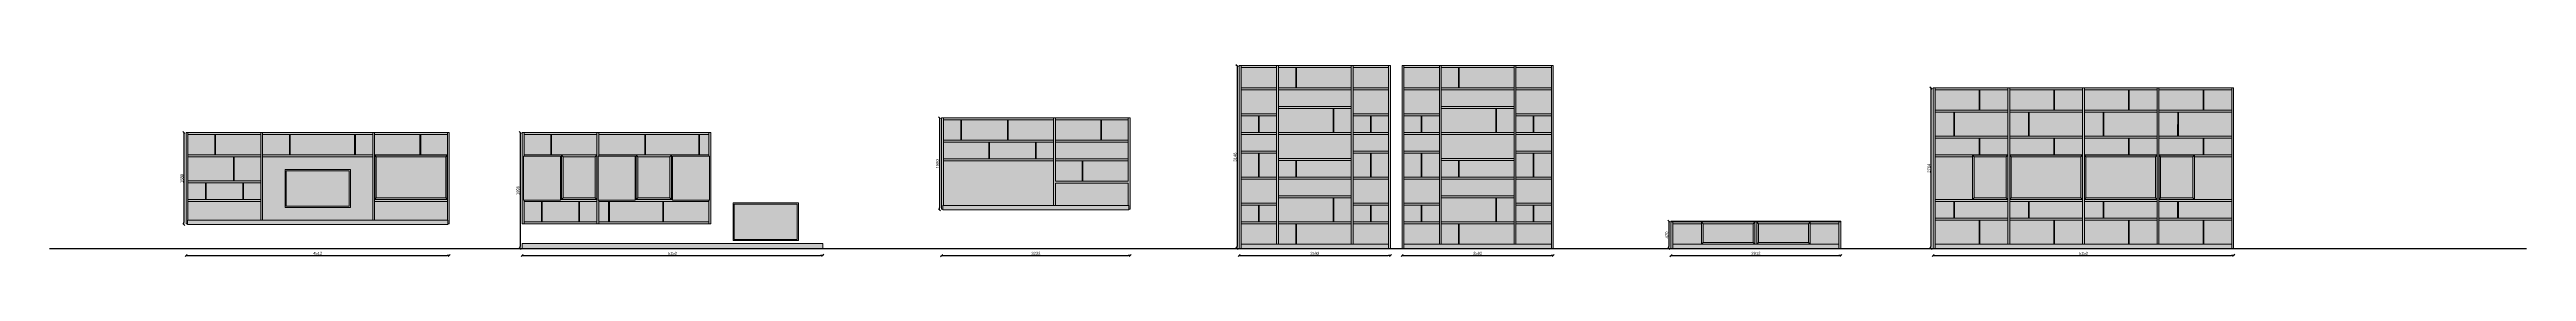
# Model space of a CAD drawing. Header units: inches. Extents: x -2150 to 187520, y -61540 to -22885.
# Drawn here: x -2150 to 40322, y -58703 to -55403 of the extents above; entities that cross this region are included whole.
import ezdxf

# ---------------------------------------------------------------- set-up
doc = ezdxf.new("R2010")
doc.units = ezdxf.units.IN
doc.header["$MEASUREMENT"] = 0
doc.layers.add('Linee arredi', color=3, linetype='Continuous', lineweight=20)
doc.layers.add('Retino arredi', color=7, linetype='Continuous', lineweight=0)
doc.layers.add('Quote', color=5, linetype='Continuous')
doc.styles.add('Arial', font='Arial.ttf')
doc.dimstyles.new('M&C_quote arredo', dxfattribs={"dimtxt": 50, "dimasz": 35.34668, "dimexe": 0, "dimexo": 0, "dimgap": 10, "dimtad": 1, "dimdec": 0, "dimtxsty": 'Arial', "dimblk": 'VW_SLASH', "dimcen": 0, "dimse1": 1, "dimse2": 1, "dimazin": 0, "dimtfac": 1, "dimtdec": 0, "dimtix": 1, "dimtmove": 0, "dimatfit": 0, "dimldrblk": 'VW_SLASH', "dimfxl": 0, "dimfxlon": 1, "dimfrac": 2, "dimtolj": 1, "dimarcsym": 0})

# ---------------------------------------------------------------- blocks, each defined once
blk = doc.blocks.new('VW_SLASH')
at = {"color": 0, "linetype": 'ByBlock', "lineweight": -2, "transparency": 16777216}
blk.add_line((0, 0), (-1, 0), dxfattribs=at)
at = {"color": 0, "linetype": 'Continuous', "lineweight": -2, "transparency": 16777216, "flags": 128}
blk.add_lwpolyline([(0.5, 0.5), (-0.5, -0.5)], dxfattribs=at)
blk = doc.blocks.new('*D141')
at = {"layer": 'Defpoints', "color": 0, "transparency": 16777216}
for p in [(192, -56572), (155, -58152), (214, -58152)]:
    blk.add_point(p, dxfattribs=at)
at = {"layer": 'Quote', "color": 0, "lineweight": -2, "transparency": 16777216}
blk.add_line((155, -56608), (155, -58117), dxfattribs=at)
at = {"layer": 'Quote', "color": 0, "lineweight": -2, "transparency": 16777216, "xscale": 35.3466796875, "yscale": 35.3466796875, "zscale": 35.3466796875}
for p, rotation in [((155, -56572), 90), ((155, -58152), 270)]:
    blk.add_blockref('VW_SLASH', p, dxfattribs=dict(at, rotation=rotation))
at = {"layer": 'Quote', "color": 0, "transparency": 16777216, "insert": (119, -57362), "char_height": 50, "attachment_point": 5, "rotation": 90, "style": 'Arial'}
blk.add_mtext('\\A1;1580', dxfattribs=at)
blk = doc.blocks.new('*D142')
at = {"layer": 'Defpoints', "color": 0, "transparency": 16777216}
for p in [(192, -58568), (4704, -58568), (4704, -58685)]:
    blk.add_point(p, dxfattribs=at)
at = {"layer": 'Quote', "color": 0, "lineweight": -2, "transparency": 16777216}
blk.add_line((227, -58685), (4669, -58685), dxfattribs=at)
at = {"layer": 'Quote', "color": 0, "lineweight": -2, "transparency": 16777216, "xscale": 35.3466796875, "yscale": 35.3466796875, "zscale": 35.3466796875, "rotation": 180}
blk.add_blockref('VW_SLASH', (192, -58685), dxfattribs=at)
at = {"layer": 'Quote', "color": 0, "lineweight": -2, "transparency": 16777216, "xscale": 35.3466796875, "yscale": 35.3466796875, "zscale": 35.3466796875}
blk.add_blockref('VW_SLASH', (4704, -58685), dxfattribs=at)
at = {"layer": 'Quote', "color": 0, "transparency": 16777216, "insert": (2448, -58649), "char_height": 50, "attachment_point": 5, "style": 'Arial'}
blk.add_mtext('\\A1;4512', dxfattribs=at)
blk = doc.blocks.new('TV')
at = {"layer": 'Retino arredi', "true_color": 0x969696}
h = blk.add_hatch(color=252, dxfattribs=at)
h.dxf.hatch_style = 1
h.paths.add_polyline_path([(-20, 20), (-1100, 20), (-1100, 630), (-20, 630)], flags=16)
h.paths.add_polyline_path([(-1120, 650), (0, 650), (0, 0), (-1120, 0)])
at = {"layer": 'Retino arredi', "true_color": 0xd2d2d2}
h = blk.add_hatch(color=254, dxfattribs=at)
h.dxf.hatch_style = 1
h.paths.add_polyline_path([(-20, 20), (-1100, 20), (-1100, 630), (-20, 630)])
at = {"layer": 'Linee arredi'}
for points in [[(-1120, 650), (0, 650), (0, 0), (-1120, 0)], [(-20, 20), (-1100, 20), (-1100, 630), (-20, 630)]]:
    blk.add_lwpolyline(points, close=True, dxfattribs=at)
blk = doc.blocks.new('*D156')
at = {"layer": 'Defpoints', "color": 0, "transparency": 16777216}
for p in [(5955, -56572), (5918, -58568), (5955, -58568)]:
    blk.add_point(p, dxfattribs=at)
at = {"layer": 'Quote', "color": 0, "lineweight": -2, "transparency": 16777216}
blk.add_line((5918, -56608), (5918, -58533), dxfattribs=at)
at = {"layer": 'Quote', "color": 0, "lineweight": -2, "transparency": 16777216, "xscale": 35.3466796875, "yscale": 35.3466796875, "zscale": 35.3466796875}
for p, rotation in [((5918, -56572), 90), ((5918, -58568), 270)]:
    blk.add_blockref('VW_SLASH', p, dxfattribs=dict(at, rotation=rotation))
at = {"layer": 'Quote', "color": 0, "transparency": 16777216, "insert": (5882, -57570), "char_height": 50, "attachment_point": 5, "rotation": 90, "style": 'Arial'}
blk.add_mtext('\\A1;1996', dxfattribs=at)
blk = doc.blocks.new('*D157')
at = {"layer": 'Defpoints', "color": 0, "transparency": 16777216}
for p in [(5955, -58568), (11107, -58568), (11107, -58685)]:
    blk.add_point(p, dxfattribs=at)
at = {"layer": 'Quote', "color": 0, "lineweight": -2, "transparency": 16777216}
blk.add_line((5990, -58685), (11072, -58685), dxfattribs=at)
at = {"layer": 'Quote', "color": 0, "lineweight": -2, "transparency": 16777216, "xscale": 35.3466796875, "yscale": 35.3466796875, "zscale": 35.3466796875, "rotation": 180}
blk.add_blockref('VW_SLASH', (5955, -58685), dxfattribs=at)
at = {"layer": 'Quote', "color": 0, "lineweight": -2, "transparency": 16777216, "xscale": 35.3466796875, "yscale": 35.3466796875, "zscale": 35.3466796875}
blk.add_blockref('VW_SLASH', (11107, -58685), dxfattribs=at)
at = {"layer": 'Quote', "color": 0, "transparency": 16777216, "insert": (8531, -58649), "char_height": 50, "attachment_point": 5, "style": 'Arial'}
blk.add_mtext('\\A1;5152', dxfattribs=at)
blk = doc.blocks.new('*D166')
at = {"layer": 'Defpoints', "color": 0, "transparency": 16777216}
for p in [(13147, -56320), (13110, -57900), (13147, -57900)]:
    blk.add_point(p, dxfattribs=at)
at = {"layer": 'Quote', "color": 0, "lineweight": -2, "transparency": 16777216}
blk.add_line((13110, -56356), (13110, -57865), dxfattribs=at)
at = {"layer": 'Quote', "color": 0, "lineweight": -2, "transparency": 16777216, "xscale": 35.3466796875, "yscale": 35.3466796875, "zscale": 35.3466796875}
for p, rotation in [((13110, -56320), 90), ((13110, -57900), 270)]:
    blk.add_blockref('VW_SLASH', p, dxfattribs=dict(at, rotation=rotation))
at = {"layer": 'Quote', "color": 0, "transparency": 16777216, "insert": (13074, -57110), "char_height": 50, "attachment_point": 5, "rotation": 90, "style": 'Arial'}
blk.add_mtext('\\A1;1580', dxfattribs=at)
blk = doc.blocks.new('*D167')
at = {"layer": 'Defpoints', "color": 0, "transparency": 16777216}
for p in [(16379, -57889), (13147, -58568), (16379, -58685)]:
    blk.add_point(p, dxfattribs=at)
at = {"layer": 'Quote', "color": 0, "lineweight": -2, "transparency": 16777216}
blk.add_line((13183, -58685), (16344, -58685), dxfattribs=at)
at = {"layer": 'Quote', "color": 0, "lineweight": -2, "transparency": 16777216, "xscale": 35.3466796875, "yscale": 35.3466796875, "zscale": 35.3466796875, "rotation": 180}
blk.add_blockref('VW_SLASH', (13147, -58685), dxfattribs=at)
at = {"layer": 'Quote', "color": 0, "lineweight": -2, "transparency": 16777216, "xscale": 35.3466796875, "yscale": 35.3466796875, "zscale": 35.3466796875}
blk.add_blockref('VW_SLASH', (16379, -58685), dxfattribs=at)
at = {"layer": 'Quote', "color": 0, "transparency": 16777216, "insert": (14763, -58649), "char_height": 50, "attachment_point": 5, "style": 'Arial'}
blk.add_mtext('\\A1;3232', dxfattribs=at)
blk = doc.blocks.new('*D174')
at = {"layer": 'Defpoints', "color": 0, "transparency": 16777216}
for p in [(18250, -55420), (18212, -58568), (18250, -58568)]:
    blk.add_point(p, dxfattribs=at)
at = {"layer": 'Quote', "color": 0, "lineweight": -2, "transparency": 16777216}
blk.add_line((18212, -55456), (18212, -58533), dxfattribs=at)
at = {"layer": 'Quote', "color": 0, "lineweight": -2, "transparency": 16777216, "xscale": 35.3466796875, "yscale": 35.3466796875, "zscale": 35.3466796875}
for p, rotation in [((18212, -55420), 90), ((18212, -58568), 270)]:
    blk.add_blockref('VW_SLASH', p, dxfattribs=dict(at, rotation=rotation))
at = {"layer": 'Quote', "color": 0, "transparency": 16777216, "insert": (18177, -56994), "char_height": 50, "attachment_point": 5, "rotation": 90, "style": 'Arial'}
blk.add_mtext('\\A1;3148', dxfattribs=at)
blk = doc.blocks.new('*D175')
at = {"layer": 'Defpoints', "color": 0, "transparency": 16777216}
for p in [(18250, -58568), (20842, -58568), (20842, -58685)]:
    blk.add_point(p, dxfattribs=at)
at = {"layer": 'Quote', "color": 0, "lineweight": -2, "transparency": 16777216}
blk.add_line((18285, -58685), (20806, -58685), dxfattribs=at)
at = {"layer": 'Quote', "color": 0, "lineweight": -2, "transparency": 16777216, "xscale": 35.3466796875, "yscale": 35.3466796875, "zscale": 35.3466796875, "rotation": 180}
blk.add_blockref('VW_SLASH', (18250, -58685), dxfattribs=at)
at = {"layer": 'Quote', "color": 0, "lineweight": -2, "transparency": 16777216, "xscale": 35.3466796875, "yscale": 35.3466796875, "zscale": 35.3466796875}
blk.add_blockref('VW_SLASH', (20842, -58685), dxfattribs=at)
at = {"layer": 'Quote', "color": 0, "transparency": 16777216, "insert": (19546, -58649), "char_height": 50, "attachment_point": 5, "style": 'Arial'}
blk.add_mtext('\\A1;2592', dxfattribs=at)
blk = doc.blocks.new('*D176')
at = {"layer": 'Defpoints', "color": 0, "transparency": 16777216}
for p in [(21042, -58568), (23634, -58568), (23634, -58685)]:
    blk.add_point(p, dxfattribs=at)
at = {"layer": 'Quote', "color": 0, "lineweight": -2, "transparency": 16777216}
blk.add_line((21077, -58685), (23598, -58685), dxfattribs=at)
at = {"layer": 'Quote', "color": 0, "lineweight": -2, "transparency": 16777216, "xscale": 35.3466796875, "yscale": 35.3466796875, "zscale": 35.3466796875, "rotation": 180}
blk.add_blockref('VW_SLASH', (21042, -58685), dxfattribs=at)
at = {"layer": 'Quote', "color": 0, "lineweight": -2, "transparency": 16777216, "xscale": 35.3466796875, "yscale": 35.3466796875, "zscale": 35.3466796875}
blk.add_blockref('VW_SLASH', (23634, -58685), dxfattribs=at)
at = {"layer": 'Quote', "color": 0, "transparency": 16777216, "insert": (22338, -58649), "char_height": 50, "attachment_point": 5, "style": 'Arial'}
blk.add_mtext('\\A1;2592', dxfattribs=at)
blk = doc.blocks.new('*D194')
at = {"layer": 'Defpoints', "color": 0, "transparency": 16777216}
for p in [(25653, -58098), (25615, -58568), (25653, -58568)]:
    blk.add_point(p, dxfattribs=at)
at = {"layer": 'Quote', "color": 0, "lineweight": -2, "transparency": 16777216}
blk.add_line((25615, -58134), (25615, -58533), dxfattribs=at)
at = {"layer": 'Quote', "color": 0, "lineweight": -2, "transparency": 16777216, "xscale": 35.3466796875, "yscale": 35.3466796875, "zscale": 35.3466796875}
for p, rotation in [((25615, -58098), 90), ((25615, -58568), 270)]:
    blk.add_blockref('VW_SLASH', p, dxfattribs=dict(at, rotation=rotation))
at = {"layer": 'Quote', "color": 0, "transparency": 16777216, "insert": (25580, -58333), "char_height": 50, "attachment_point": 5, "rotation": 90, "style": 'Arial'}
blk.add_mtext('\\A1;470', dxfattribs=at)
blk = doc.blocks.new('*D195')
at = {"layer": 'Defpoints', "color": 0, "transparency": 16777216}
for p in [(25653, -58568), (28565, -58568), (28565, -58685)]:
    blk.add_point(p, dxfattribs=at)
at = {"layer": 'Quote', "color": 0, "lineweight": -2, "transparency": 16777216}
blk.add_line((25688, -58685), (28529, -58685), dxfattribs=at)
at = {"layer": 'Quote', "color": 0, "lineweight": -2, "transparency": 16777216, "xscale": 35.3466796875, "yscale": 35.3466796875, "zscale": 35.3466796875, "rotation": 180}
blk.add_blockref('VW_SLASH', (25653, -58685), dxfattribs=at)
at = {"layer": 'Quote', "color": 0, "lineweight": -2, "transparency": 16777216, "xscale": 35.3466796875, "yscale": 35.3466796875, "zscale": 35.3466796875}
blk.add_blockref('VW_SLASH', (28565, -58685), dxfattribs=at)
at = {"layer": 'Quote', "color": 0, "transparency": 16777216, "insert": (27109, -58649), "char_height": 50, "attachment_point": 5, "style": 'Arial'}
blk.add_mtext('\\A1;2912', dxfattribs=at)
blk = doc.blocks.new('*D203')
at = {"layer": 'Defpoints', "color": 0, "transparency": 16777216}
for p in [(30149, -55804), (30111, -58568), (30149, -58568)]:
    blk.add_point(p, dxfattribs=at)
at = {"layer": 'Quote', "color": 0, "lineweight": -2, "transparency": 16777216}
blk.add_line((30111, -55840), (30111, -58533), dxfattribs=at)
at = {"layer": 'Quote', "color": 0, "lineweight": -2, "transparency": 16777216, "xscale": 35.3466796875, "yscale": 35.3466796875, "zscale": 35.3466796875}
for p, rotation in [((30111, -55804), 90), ((30111, -58568), 270)]:
    blk.add_blockref('VW_SLASH', p, dxfattribs=dict(at, rotation=rotation))
at = {"layer": 'Quote', "color": 0, "transparency": 16777216, "insert": (30076, -57186), "char_height": 50, "attachment_point": 5, "rotation": 90, "style": 'Arial'}
blk.add_mtext('\\A1;2764', dxfattribs=at)
blk = doc.blocks.new('*D204')
at = {"layer": 'Defpoints', "color": 0, "transparency": 16777216}
for p in [(30149, -58568), (35301, -58568), (35301, -58685)]:
    blk.add_point(p, dxfattribs=at)
at = {"layer": 'Quote', "color": 0, "lineweight": -2, "transparency": 16777216}
blk.add_line((30184, -58685), (35265, -58685), dxfattribs=at)
at = {"layer": 'Quote', "color": 0, "lineweight": -2, "transparency": 16777216, "xscale": 35.3466796875, "yscale": 35.3466796875, "zscale": 35.3466796875, "rotation": 180}
blk.add_blockref('VW_SLASH', (30149, -58685), dxfattribs=at)
at = {"layer": 'Quote', "color": 0, "lineweight": -2, "transparency": 16777216, "xscale": 35.3466796875, "yscale": 35.3466796875, "zscale": 35.3466796875}
blk.add_blockref('VW_SLASH', (35301, -58685), dxfattribs=at)
at = {"layer": 'Quote', "color": 0, "transparency": 16777216, "insert": (32725, -58649), "char_height": 50, "attachment_point": 5, "style": 'Arial'}
blk.add_mtext('\\A1;5152', dxfattribs=at)

msp = doc.modelspace()

# ---------------------------------------------------------------- hatches: boundary and pattern name
at = {"layer": 'Retino arredi'}
h = msp.add_hatch(color=256, dxfattribs=at)
h.dxf.hatch_style = 1
h.paths.add_polyline_path([(22993.5, -58140.3), (23601.5, -58140.3), (23601.5, -58492.3), (22993.5, -58492.3)], flags=16)
h.paths.add_polyline_path([(23601.5, -57820.3), (22993.5, -57820.3), (22993.5, -58108.3), (23601.5, -58108.3)], flags=16)
h.paths.add_polyline_path([(22993.5, -57372.3), (23601.5, -57372.3), (23601.5, -57788.3), (22993.5, -57788.3)], flags=16)
h.paths.add_polyline_path([(23601.5, -56924.3), (22993.5, -56924.3), (22993.5, -57340.3), (23601.5, -57340.3)], flags=16)
h.paths.add_polyline_path([(22993.5, -56604.3), (23601.5, -56604.3), (23601.5, -56892.3), (22993.5, -56892.3)], flags=16)
h.paths.add_polyline_path([(23601.5, -56284.3), (22993.5, -56284.3), (22993.5, -56572.3), (23601.5, -56572.3)], flags=16)
h.paths.add_polyline_path([(22993.5, -55836.3), (23601.5, -55836.3), (23601.5, -56252.3), (22993.5, -56252.3)], flags=16)
h.paths.add_polyline_path([(23601.5, -55452.3), (22993.5, -55452.3), (22993.5, -55804.3), (23601.5, -55804.3)], flags=16)
h.paths.add_polyline_path([(22961.5, -58140.3), (21713.5, -58140.3), (21713.5, -58492.3), (22961.5, -58492.3)], flags=16)
h.paths.add_polyline_path([(21713.5, -57692.3), (22961.5, -57692.3), (22961.5, -58108.3), (21713.5, -58108.3)], flags=16)
h.paths.add_polyline_path([(22961.5, -57372.3), (21713.5, -57372.3), (21713.5, -57660.3), (22961.5, -57660.3)], flags=16)
h.paths.add_polyline_path([(21713.5, -57052.3), (22961.5, -57052.3), (22961.5, -57340.3), (21713.5, -57340.3)], flags=16)
h.paths.add_polyline_path([(22961.5, -56604.3), (21713.5, -56604.3), (21713.5, -57020.3), (22961.5, -57020.3)], flags=16)
h.paths.add_polyline_path([(21713.5, -56156.3), (22961.5, -56156.3), (22961.5, -56572.3), (21713.5, -56572.3)], flags=16)
h.paths.add_polyline_path([(22961.5, -55836.3), (21713.5, -55836.3), (21713.5, -56124.3), (22961.5, -56124.3)], flags=16)
h.paths.add_polyline_path([(21713.5, -55452.3), (22961.5, -55452.3), (22961.5, -55804.3), (21713.5, -55804.3)], flags=16)
h.paths.add_polyline_path([(21681.5, -58140.3), (21073.5, -58140.3), (21073.5, -58492.3), (21681.5, -58492.3)], flags=16)
h.paths.add_polyline_path([(21073.5, -57820.3), (21681.5, -57820.3), (21681.5, -58108.3), (21073.5, -58108.3)], flags=16)
h.paths.add_polyline_path([(21681.5, -57372.3), (21073.5, -57372.3), (21073.5, -57788.3), (21681.5, -57788.3)], flags=16)
h.paths.add_polyline_path([(21073.5, -56924.3), (21681.5, -56924.3), (21681.5, -57340.3), (21073.5, -57340.3)], flags=16)
h.paths.add_polyline_path([(21681.5, -56604.3), (21073.5, -56604.3), (21073.5, -56892.3), (21681.5, -56892.3)], flags=16)
h.paths.add_polyline_path([(21073.5, -56284.3), (21681.5, -56284.3), (21681.5, -56572.3), (21073.5, -56572.3)], flags=16)
h.paths.add_polyline_path([(21681.5, -55836.3), (21073.5, -55836.3), (21073.5, -56252.3), (21681.5, -56252.3)], flags=16)
h.paths.add_polyline_path([(21073.5, -55452.3), (21681.5, -55452.3), (21681.5, -55804.3), (21073.5, -55804.3)], flags=16)
h.paths.add_polyline_path([(21041.5, -55420.3), (23633.5, -55420.3), (23633.5, -58568.3), (21041.5, -58568.3)])
h.paths.add_polyline_path([(20201.5, -58140.3), (20809.5, -58140.3), (20809.5, -58492.3), (20201.5, -58492.3)], flags=16)
h.paths.add_polyline_path([(20809.5, -57820.3), (20201.5, -57820.3), (20201.5, -58108.3), (20809.5, -58108.3)], flags=16)
h.paths.add_polyline_path([(20201.5, -57372.3), (20809.5, -57372.3), (20809.5, -57788.3), (20201.5, -57788.3)], flags=16)
h.paths.add_polyline_path([(20809.5, -56924.3), (20201.5, -56924.3), (20201.5, -57340.3), (20809.5, -57340.3)], flags=16)
h.paths.add_polyline_path([(20201.5, -56604.3), (20809.5, -56604.3), (20809.5, -56892.3), (20201.5, -56892.3)], flags=16)
h.paths.add_polyline_path([(20809.5, -56284.3), (20201.5, -56284.3), (20201.5, -56572.3), (20809.5, -56572.3)], flags=16)
h.paths.add_polyline_path([(20201.5, -55836.3), (20809.5, -55836.3), (20809.5, -56252.3), (20201.5, -56252.3)], flags=16)
h.paths.add_polyline_path([(20809.5, -55452.3), (20201.5, -55452.3), (20201.5, -55804.3), (20809.5, -55804.3)], flags=16)
h.paths.add_polyline_path([(20169.5, -58140.3), (18921.5, -58140.3), (18921.5, -58492.3), (20169.5, -58492.3)], flags=16)
h.paths.add_polyline_path([(18921.5, -57692.3), (20169.5, -57692.3), (20169.5, -58108.3), (18921.5, -58108.3)], flags=16)
h.paths.add_polyline_path([(20169.5, -57372.3), (18921.5, -57372.3), (18921.5, -57660.3), (20169.5, -57660.3)], flags=16)
h.paths.add_polyline_path([(18921.5, -57052.3), (20169.5, -57052.3), (20169.5, -57340.3), (18921.5, -57340.3)], flags=16)
h.paths.add_polyline_path([(20169.5, -56604.3), (18921.5, -56604.3), (18921.5, -57020.3), (20169.5, -57020.3)], flags=16)
h.paths.add_polyline_path([(18921.5, -56156.3), (20169.5, -56156.3), (20169.5, -56572.3), (18921.5, -56572.3)], flags=16)
h.paths.add_polyline_path([(20169.5, -55836.3), (18921.5, -55836.3), (18921.5, -56124.3), (20169.5, -56124.3)], flags=16)
h.paths.add_polyline_path([(18921.5, -55452.3), (20169.5, -55452.3), (20169.5, -55804.3), (18921.5, -55804.3)], flags=16)
h.paths.add_polyline_path([(18889.5, -58140.3), (18281.5, -58140.3), (18281.5, -58492.3), (18889.5, -58492.3)], flags=16)
h.paths.add_polyline_path([(18281.5, -57820.3), (18889.5, -57820.3), (18889.5, -58108.3), (18281.5, -58108.3)], flags=16)
h.paths.add_polyline_path([(18889.5, -57372.3), (18281.5, -57372.3), (18281.5, -57788.3), (18889.5, -57788.3)], flags=16)
h.paths.add_polyline_path([(18281.5, -56924.3), (18889.5, -56924.3), (18889.5, -57340.3), (18281.5, -57340.3)], flags=16)
h.paths.add_polyline_path([(18889.5, -56604.3), (18281.5, -56604.3), (18281.5, -56892.3), (18889.5, -56892.3)], flags=16)
h.paths.add_polyline_path([(18281.5, -56284.3), (18889.5, -56284.3), (18889.5, -56572.3), (18281.5, -56572.3)], flags=16)
h.paths.add_polyline_path([(18889.5, -55836.3), (18281.5, -55836.3), (18281.5, -56252.3), (18889.5, -56252.3)], flags=16)
h.paths.add_polyline_path([(18281.5, -55452.3), (18889.5, -55452.3), (18889.5, -55804.3), (18281.5, -55804.3)], flags=16)
h.paths.add_polyline_path([(18249.5, -55420.3), (20841.5, -55420.3), (20841.5, -58568.3), (18249.5, -58568.3)])
h = msp.add_hatch(color=254, dxfattribs=at)
h.dxf.hatch_style = 1
h.paths.add_polyline_path([(22993.5, -58140.3), (23601.5, -58140.3), (23601.5, -58492.3), (22993.5, -58492.3)])
h.paths.add_polyline_path([(23601.5, -57820.3), (22993.5, -57820.3), (22993.5, -58108.3), (23601.5, -58108.3)])
h.paths.add_polyline_path([(22993.5, -57372.3), (23601.5, -57372.3), (23601.5, -57788.3), (22993.5, -57788.3)])
h.paths.add_polyline_path([(23601.5, -56924.3), (22993.5, -56924.3), (22993.5, -57340.3), (23601.5, -57340.3)])
h.paths.add_polyline_path([(22993.5, -56604.3), (23601.5, -56604.3), (23601.5, -56892.3), (22993.5, -56892.3)])
h.paths.add_polyline_path([(23601.5, -56284.3), (22993.5, -56284.3), (22993.5, -56572.3), (23601.5, -56572.3)])
h.paths.add_polyline_path([(22993.5, -55836.3), (23601.5, -55836.3), (23601.5, -56252.3), (22993.5, -56252.3)])
h.paths.add_polyline_path([(23601.5, -55452.3), (22993.5, -55452.3), (22993.5, -55804.3), (23601.5, -55804.3)])
h.paths.add_polyline_path([(22961.5, -58140.3), (21713.5, -58140.3), (21713.5, -58492.3), (22961.5, -58492.3)])
h.paths.add_polyline_path([(21713.5, -57692.3), (22961.5, -57692.3), (22961.5, -58108.3), (21713.5, -58108.3)])
h.paths.add_polyline_path([(22961.5, -57372.3), (21713.5, -57372.3), (21713.5, -57660.3), (22961.5, -57660.3)])
h.paths.add_polyline_path([(21713.5, -57052.3), (22961.5, -57052.3), (22961.5, -57340.3), (21713.5, -57340.3)])
h.paths.add_polyline_path([(22961.5, -56604.3), (21713.5, -56604.3), (21713.5, -57020.3), (22961.5, -57020.3)])
h.paths.add_polyline_path([(21713.5, -56156.3), (22961.5, -56156.3), (22961.5, -56572.3), (21713.5, -56572.3)])
h.paths.add_polyline_path([(22961.5, -55836.3), (21713.5, -55836.3), (21713.5, -56124.3), (22961.5, -56124.3)])
h.paths.add_polyline_path([(21713.5, -55452.3), (22961.5, -55452.3), (22961.5, -55804.3), (21713.5, -55804.3)])
h.paths.add_polyline_path([(21681.5, -58140.3), (21073.5, -58140.3), (21073.5, -58492.3), (21681.5, -58492.3)])
h.paths.add_polyline_path([(21073.5, -57820.3), (21681.5, -57820.3), (21681.5, -58108.3), (21073.5, -58108.3)])
h.paths.add_polyline_path([(21681.5, -57372.3), (21073.5, -57372.3), (21073.5, -57788.3), (21681.5, -57788.3)])
h.paths.add_polyline_path([(21073.5, -56924.3), (21681.5, -56924.3), (21681.5, -57340.3), (21073.5, -57340.3)])
h.paths.add_polyline_path([(21681.5, -56604.3), (21073.5, -56604.3), (21073.5, -56892.3), (21681.5, -56892.3)])
h.paths.add_polyline_path([(21073.5, -56284.3), (21681.5, -56284.3), (21681.5, -56572.3), (21073.5, -56572.3)])
h.paths.add_polyline_path([(21681.5, -55836.3), (21073.5, -55836.3), (21073.5, -56252.3), (21681.5, -56252.3)])
h.paths.add_polyline_path([(21073.5, -55452.3), (21681.5, -55452.3), (21681.5, -55804.3), (21073.5, -55804.3)])
h.paths.add_polyline_path([(20201.5, -58140.3), (20809.5, -58140.3), (20809.5, -58492.3), (20201.5, -58492.3)])
h.paths.add_polyline_path([(20809.5, -57820.3), (20201.5, -57820.3), (20201.5, -58108.3), (20809.5, -58108.3)])
h.paths.add_polyline_path([(20201.5, -57372.3), (20809.5, -57372.3), (20809.5, -57788.3), (20201.5, -57788.3)])
h.paths.add_polyline_path([(20809.5, -56924.3), (20201.5, -56924.3), (20201.5, -57340.3), (20809.5, -57340.3)])
h.paths.add_polyline_path([(20201.5, -56604.3), (20809.5, -56604.3), (20809.5, -56892.3), (20201.5, -56892.3)])
h.paths.add_polyline_path([(20809.5, -56284.3), (20201.5, -56284.3), (20201.5, -56572.3), (20809.5, -56572.3)])
h.paths.add_polyline_path([(20201.5, -55836.3), (20809.5, -55836.3), (20809.5, -56252.3), (20201.5, -56252.3)])
h.paths.add_polyline_path([(20809.5, -55452.3), (20201.5, -55452.3), (20201.5, -55804.3), (20809.5, -55804.3)])
h.paths.add_polyline_path([(20169.5, -58140.3), (18921.5, -58140.3), (18921.5, -58492.3), (20169.5, -58492.3)])
h.paths.add_polyline_path([(18921.5, -57692.3), (20169.5, -57692.3), (20169.5, -58108.3), (18921.5, -58108.3)])
h.paths.add_polyline_path([(20169.5, -57372.3), (18921.5, -57372.3), (18921.5, -57660.3), (20169.5, -57660.3)])
h.paths.add_polyline_path([(18921.5, -57052.3), (20169.5, -57052.3), (20169.5, -57340.3), (18921.5, -57340.3)])
h.paths.add_polyline_path([(20169.5, -56604.3), (18921.5, -56604.3), (18921.5, -57020.3), (20169.5, -57020.3)])
h.paths.add_polyline_path([(18921.5, -56156.3), (20169.5, -56156.3), (20169.5, -56572.3), (18921.5, -56572.3)])
h.paths.add_polyline_path([(20169.5, -55836.3), (18921.5, -55836.3), (18921.5, -56124.3), (20169.5, -56124.3)])
h.paths.add_polyline_path([(18921.5, -55452.3), (20169.5, -55452.3), (20169.5, -55804.3), (18921.5, -55804.3)])
h.paths.add_polyline_path([(18889.5, -58140.3), (18281.5, -58140.3), (18281.5, -58492.3), (18889.5, -58492.3)])
h.paths.add_polyline_path([(18281.5, -57820.3), (18889.5, -57820.3), (18889.5, -58108.3), (18281.5, -58108.3)])
h.paths.add_polyline_path([(18889.5, -57372.3), (18281.5, -57372.3), (18281.5, -57788.3), (18889.5, -57788.3)])
h.paths.add_polyline_path([(18281.5, -56924.3), (18889.5, -56924.3), (18889.5, -57340.3), (18281.5, -57340.3)])
h.paths.add_polyline_path([(18889.5, -56604.3), (18281.5, -56604.3), (18281.5, -56892.3), (18889.5, -56892.3)])
h.paths.add_polyline_path([(18281.5, -56284.3), (18889.5, -56284.3), (18889.5, -56572.3), (18281.5, -56572.3)])
h.paths.add_polyline_path([(18889.5, -55836.3), (18281.5, -55836.3), (18281.5, -56252.3), (18889.5, -56252.3)])
h.paths.add_polyline_path([(18281.5, -55452.3), (18889.5, -55452.3), (18889.5, -55804.3), (18281.5, -55804.3)])
h = msp.add_hatch(color=256, dxfattribs=at)
h.dxf.hatch_style = 1
h.paths.add_polyline_path([(35300.8, -58568.3), (35300.8, -55804.3), (30148.8, -55804.3), (30148.8, -58568.3)])
h.paths.add_polyline_path([(34020.8, -58492.3), (34020.8, -58076.2), (35268.8, -58076.2), (35268.8, -58492.3)], flags=16)
h.paths.add_polyline_path([(34020.8, -58044.3), (34020.8, -57756.3), (35268.8, -57756.3), (35268.8, -58044.3)], flags=16)
h.paths.add_polyline_path([(34628.8, -57724.3), (34020.8, -57724.3), (34020.8, -56956.3), (34020.8, -56668.3), (35268.8, -56668.3), (35268.8, -56956.3), (34628.8, -56956.3), (34628.8, -56988.3), (35268.8, -56988.3), (35268.8, -57724.3)], flags=16)
h.paths.add_polyline_path([(33988.8, -58492.3), (32740.8, -58492.3), (32740.8, -58076.2), (33988.8, -58076.2)], flags=16)
h.paths.add_polyline_path([(33988.8, -58044.3), (32740.8, -58044.3), (32740.8, -57756.3), (33988.8, -57756.3)], flags=16)
h.paths.add_polyline_path([(33988.8, -57724.3), (32740.8, -57724.3), (32740.8, -56956.3), (32740.8, -56668.3), (33988.8, -56668.3), (33988.8, -56956.3)], flags=16)
h.paths.add_polyline_path([(34020.8, -56635.6), (34020.8, -56219.6), (35268.8, -56219.6), (35268.8, -56635.6)], flags=16)
h.paths.add_polyline_path([(33988.8, -56635.6), (32740.8, -56635.6), (32740.8, -56219.6), (33988.8, -56219.6)], flags=16)
h.paths.add_polyline_path([(34020.8, -56188.3), (34020.8, -55836.3), (35268.8, -55836.3), (35268.8, -56188.3)], flags=16)
h.paths.add_polyline_path([(32708.8, -58492.3), (31460.8, -58492.3), (31460.8, -58076.3), (32708.8, -58076.3)], flags=16)
h.paths.add_polyline_path([(32708.8, -58044.3), (31460.8, -58044.3), (31460.8, -57756.3), (32708.8, -57756.3)], flags=16)
h.paths.add_polyline_path([(33988.8, -56188.3), (32740.8, -56188.3), (32740.8, -55836.3), (33988.8, -55836.3)], flags=16)
h.paths.add_polyline_path([(32708.8, -57724.3), (31460.8, -57724.3), (31460.8, -56956.3), (31460.8, -56668.3), (32708.8, -56668.3), (32708.8, -56956.3), (32708.8, -56956.3)], flags=16)
h.paths.add_polyline_path([(32708.8, -56635.6), (31460.8, -56635.6), (31460.8, -56219.6), (32708.8, -56219.6)], flags=16)
h.paths.add_polyline_path([(32708.8, -56188.3), (31460.8, -56188.3), (31460.8, -55836.3), (32708.8, -55836.3)], flags=16)
h.paths.add_polyline_path([(31428.8, -58492.3), (30180.8, -58492.3), (30180.8, -58076.2), (31428.8, -58076.2)], flags=16)
h.paths.add_polyline_path([(31428.8, -58044.3), (30180.8, -58044.3), (30180.8, -57756.3), (31428.8, -57756.3)], flags=16)
h.paths.add_polyline_path([(31428.8, -57724.3), (30820.8, -57724.3), (30180.2, -57724.3), (30180.2, -56988.2), (30820.8, -56988.2), (30820.8, -56956.3), (30180.8, -56956.3), (30180.8, -56668.3), (31428.8, -56668.3), (31428.8, -56956.3), (31428.8, -56956.3)], flags=16)
h.paths.add_polyline_path([(31428.8, -56635.6), (30180.8, -56635.6), (30180.8, -56219.6), (31428.8, -56219.6)], flags=16)
h.paths.add_polyline_path([(31428.8, -56188.3), (30180.8, -56188.3), (30180.8, -55836.3), (31428.8, -55836.3)], flags=16)
h = msp.add_hatch(color=254, dxfattribs=at)
h.dxf.hatch_style = 1
h.paths.add_polyline_path([(35268.8, -55836.3), (34020.8, -55836.3), (34020.8, -56188.3), (35268.8, -56188.3)])
h.paths.add_polyline_path([(35268.8, -56219.6), (34020.8, -56219.6), (34020.8, -56635.6), (35268.8, -56635.6)])
h.paths.add_polyline_path([(35268.8, -56668.3), (34020.8, -56668.3), (34020.8, -56956.3), (34628.8, -56956.3), (35268.8, -56956.3)])
h.paths.add_polyline_path([(35268.8, -56988.3), (34628.8, -56988.3), (34628.8, -57724.3), (35268.8, -57724.3)])
h.paths.add_polyline_path([(35268.8, -57756.3), (34020.8, -57756.3), (34020.8, -58044.3), (35268.8, -58044.3)])
h.paths.add_polyline_path([(35268.8, -58076.2), (34020.8, -58076.2), (34020.8, -58492.3), (35268.8, -58492.3)])
h.paths.add_polyline_path([(33988.8, -58076.2), (32740.8, -58076.2), (32740.8, -58492.3), (33988.8, -58492.3)])
h.paths.add_polyline_path([(33988.8, -57756.3), (32740.8, -57756.3), (32740.8, -58044.3), (33988.8, -58044.3)])
h.paths.add_polyline_path([(33988.8, -56668.3), (32740.8, -56668.3), (32740.8, -56956.3), (33988.8, -56956.3)])
h.paths.add_polyline_path([(33988.8, -56219.6), (32740.8, -56219.6), (32740.8, -56635.6), (33988.8, -56635.6)])
h.paths.add_polyline_path([(33988.8, -55836.3), (32740.8, -55836.3), (32740.8, -56188.3), (33988.8, -56188.3)])
h.paths.add_polyline_path([(32708.8, -55836.3), (31460.8, -55836.3), (31460.8, -56188.3), (32708.8, -56188.3)])
h.paths.add_polyline_path([(32708.8, -56219.6), (31460.8, -56219.6), (31460.8, -56635.6), (32708.8, -56635.6)])
h.paths.add_polyline_path([(32708.8, -56668.3), (31460.8, -56668.3), (31460.8, -56956.3), (32708.8, -56956.3)])
h.paths.add_polyline_path([(32708.8, -57756.3), (31460.8, -57756.3), (31460.8, -58044.3), (32708.8, -58044.3)])
h.paths.add_polyline_path([(32708.8, -58076.3), (31460.8, -58076.3), (31460.8, -58492.3), (32708.8, -58492.3)])
h.paths.add_polyline_path([(31428.8, -58076.2), (30180.8, -58076.2), (30180.8, -58492.3), (31428.8, -58492.3)])
h.paths.add_polyline_path([(31428.8, -57756.3), (30180.8, -57756.3), (30180.8, -58044.3), (31428.8, -58044.3)])
h.paths.add_polyline_path([(30820.8, -56988.2), (30180.2, -56988.2), (30180.2, -57724.3), (30820.8, -57724.3)])
h.paths.add_polyline_path([(31428.8, -56668.3), (30180.8, -56668.3), (30180.8, -56956.3), (30820.8, -56956.3), (30820.8, -56956.3), (31428.8, -56956.3)])
h.paths.add_polyline_path([(31428.8, -56219.6), (30180.8, -56219.6), (30180.8, -56635.6), (31428.8, -56635.6)])
h.paths.add_polyline_path([(31428.8, -55836.3), (30180.8, -55836.3), (30180.8, -56188.3), (31428.8, -56188.3)])
h = msp.add_hatch(color=256, dxfattribs=at)
h.dxf.hatch_style = 1
h.paths.add_polyline_path([(16347.4, -56704.3), (15099.4, -56704.3), (15099.4, -56352.3), (16347.4, -56352.3)], flags=16)
h.paths.add_polyline_path([(15099.4, -57024.3), (16347.4, -57024.3), (16347.4, -56736.3), (15099.4, -56736.3)], flags=16)
h.paths.add_polyline_path([(16347.4, -57408.3), (15099.4, -57408.3), (15099.4, -57056.3), (16347.4, -57056.3)], flags=16)
h.paths.add_polyline_path([(15099.4, -57828.3), (16347.4, -57828.3), (16347.4, -57440.3), (15099.4, -57440.3)], flags=17)
h.paths.add_polyline_path([(13179.4, -57056.3), (15067.4, -57056.3), (15067.4, -57828.3), (13179.4, -57828.3)], flags=16)
h.paths.add_polyline_path([(15067.4, -56736.3), (13179.4, -56736.3), (13179.4, -57024.3), (15067.4, -57024.3)], flags=16)
h.paths.add_polyline_path([(13179.4, -56352.3), (15067.4, -56352.3), (15067.4, -56704.3), (13179.4, -56704.3)], flags=16)
h.paths.add_polyline_path([(16379.4, -56320.3), (16379.4, -57889), (16357.4, -57889), (16357.4, -57828.3), (13169.4, -57828.3), (13169.4, -57888.3), (13147.4, -57888.3), (13147.4, -56320.3)])
h = msp.add_hatch(color=254, dxfattribs=at)
h.dxf.hatch_style = 1
h.paths.add_polyline_path([(16347.4, -56704.3), (15099.4, -56704.3), (15099.4, -56352.3), (16347.4, -56352.3)])
h.paths.add_polyline_path([(15099.4, -57024.3), (16347.4, -57024.3), (16347.4, -56736.3), (15099.4, -56736.3)])
h.paths.add_polyline_path([(16347.4, -57408.3), (15099.4, -57408.3), (15099.4, -57056.3), (16347.4, -57056.3)])
h.paths.add_polyline_path([(15099.4, -57828.3), (16347.4, -57828.3), (16347.4, -57440.3), (15099.4, -57440.3)])
h.paths.add_polyline_path([(13179.4, -57056.3), (15067.4, -57056.3), (15067.4, -57828.3), (13179.4, -57828.3)])
h.paths.add_polyline_path([(15067.4, -56736.3), (13179.4, -56736.3), (13179.4, -57024.3), (15067.4, -57024.3)])
h.paths.add_polyline_path([(13179.4, -56352.3), (15067.4, -56352.3), (15067.4, -56704.3), (13179.4, -56704.3)])
h = msp.add_hatch(color=256, dxfattribs=at)
h.dxf.hatch_style = 1
h.paths.add_polyline_path([(3424.1, -57756.3), (4672.1, -57756.3), (4672.1, -58080.3), (3424.1, -58080.3)], flags=16)
h.paths.add_polyline_path([(4672.1, -56956.3), (3424.1, -56956.3), (3424.1, -57724.3), (4672.1, -57724.3)], flags=16)
h.paths.add_polyline_path([(3424.1, -56604.3), (4672.1, -56604.3), (4672.1, -56956.3), (3424.1, -56956.3)], flags=16)
h.paths.add_polyline_path([(3392.1, -56988.3), (1504.1, -56988.3), (1504.1, -58080.3), (3392.1, -58080.3)], flags=16)
h.paths.add_polyline_path([(1504.1, -56604.3), (3392.1, -56604.3), (3392.1, -56956.3), (1504.1, -56956.3)], flags=16)
h.paths.add_polyline_path([(1472.1, -56956.3), (224.1, -56956.3), (224.1, -56604.3), (1472.1, -56604.3)], flags=16)
h.paths.add_polyline_path([(224.1, -57404.3), (1472.1, -57404.3), (1472.1, -56988.3), (224.1, -56988.3)], flags=16)
h.paths.add_polyline_path([(1472.1, -57724.3), (224.1, -57724.3), (224.1, -57436.3), (1472.1, -57436.3)], flags=16)
h.paths.add_polyline_path([(224.1, -58080.3), (1472.1, -58080.3), (1472.1, -57756.3), (224.1, -57756.3)], flags=17)
h.paths.add_polyline_path([(214.1, -58080.3), (214.1, -58140.3), (192.1, -58140.3), (192.1, -56572.3), (4704.1, -56572.3), (4704.1, -58140.3), (4682.1, -58140.3), (4682.1, -58080.3)])
h = msp.add_hatch(color=254, dxfattribs=at)
h.dxf.hatch_style = 1
h.paths.add_polyline_path([(3424.1, -56604.3), (4672.1, -56604.3), (4672.1, -56956.3), (3424.1, -56956.3)])
h.paths.add_polyline_path([(1504.1, -56604.3), (3392.1, -56604.3), (3392.1, -56956.3), (1504.1, -56956.3)])
h.paths.add_polyline_path([(1472.1, -56956.3), (224.1, -56956.3), (224.1, -56604.3), (1472.1, -56604.3)])
h.paths.add_polyline_path([(224.1, -57404.3), (1472.1, -57404.3), (1472.1, -56988.3), (224.1, -56988.3)])
h.paths.add_polyline_path([(1472.1, -57724.3), (224.1, -57724.3), (224.1, -57436.3), (1472.1, -57436.3)])
h.paths.add_polyline_path([(224.1, -58080.3), (1472.1, -58080.3), (1472.1, -57756.3), (224.1, -57756.3)])
h.paths.add_polyline_path([(3424.1, -57756.3), (4672.1, -57756.3), (4672.1, -58080.3), (3424.1, -58080.3)])
h = msp.add_hatch(color=256, dxfattribs=at)
h.dxf.hatch_style = 1
h.paths.add_polyline_path([(7267.1, -56604.3), (9155.1, -56604.3), (9155.1, -56956.3), (7267.1, -56956.3)], flags=16)
h.paths.add_polyline_path([(5987.1, -56956.3), (7235.1, -56956.3), (7235.1, -56604.3), (5987.1, -56604.3)], flags=16)
h.paths.add_polyline_path([(9187.1, -58140.3), (5955.1, -58140.3), (5955.1, -56572.3), (9187.1, -56572.3)])
h.paths.add_polyline_path([(7235.1, -58108.3), (5987.1, -58108.3), (5987.1, -57756.3), (7235.1, -57756.3)], flags=16)
h.paths.add_polyline_path([(9155.1, -57756.3), (7267.1, -57756.3), (7267.1, -58108.3), (9155.1, -58108.3)], flags=16)
h.paths.add_polyline_path([(5975.1, -56976.8), (6610.1, -56976.8), (6610.1, -57735.8), (5975.1, -57735.8)], flags=16)
h.paths.add_polyline_path([(6627.1, -57724.3), (7235.1, -57724.3), (7235.1, -56956.3), (6627.1, -56956.3)], flags=16)
h.paths.add_polyline_path([(7255.1, -56976.8), (7890.1, -56976.8), (7890.1, -57735.8), (7255.1, -57735.8)], flags=16)
h.paths.add_polyline_path([(7907.1, -57724.3), (8515.1, -57724.3), (8515.1, -56956.3), (7907.1, -56956.3)], flags=16)
h.paths.add_polyline_path([(8532.1, -56976.8), (9167.1, -56976.8), (9167.1, -57735.8), (8532.1, -57735.8)], flags=16)
h = msp.add_hatch(color=254, dxfattribs=at)
h.dxf.hatch_style = 1
h.paths.add_polyline_path([(5987.1, -56956.3), (7235.1, -56956.3), (7235.1, -56604.3), (5987.1, -56604.3)])
h.paths.add_polyline_path([(7267.1, -56604.3), (9155.1, -56604.3), (9155.1, -56956.3), (7267.1, -56956.3)])
h.paths.add_polyline_path([(9155.1, -57756.3), (7267.1, -57756.3), (7267.1, -58108.3), (9155.1, -58108.3)])
h.paths.add_polyline_path([(7235.1, -58108.3), (5987.1, -58108.3), (5987.1, -57756.3), (7235.1, -57756.3)])
h = msp.add_hatch(color=252, dxfattribs=at)
h.dxf.hatch_style = 1
h.paths.add_polyline_path([(3392.1, -56988.3), (1504.1, -56988.3), (1504.1, -58080.3), (3392.1, -58080.3)])
h = msp.add_hatch(color=253, dxfattribs=at)
h.dxf.hatch_style = 1
h.paths.add_polyline_path([(4672.1, -56956.3), (3424.1, -56956.3), (3424.1, -57724.3), (4672.1, -57724.3)])
h = msp.add_hatch(color=252, dxfattribs=at)
h.dxf.hatch_style = 1
h.paths.add_polyline_path([(5975.1, -56976.8), (6610.1, -56976.8), (6610.1, -57735.8), (5975.1, -57735.8)])
h.paths.add_polyline_path([(7255.1, -56976.8), (7890.1, -56976.8), (7890.1, -57735.8), (7255.1, -57735.8)])
h.paths.add_polyline_path([(8532.1, -56976.8), (9167.1, -56976.8), (9167.1, -57735.8), (8532.1, -57735.8)])
h = msp.add_hatch(color=253, dxfattribs=at)
h.dxf.hatch_style = 1
h.paths.add_polyline_path([(6627.1, -57724.3), (7235.1, -57724.3), (7235.1, -56956.3), (6627.1, -56956.3)])
h.paths.add_polyline_path([(7907.1, -57724.3), (8515.1, -57724.3), (8515.1, -56956.3), (7907.1, -56956.3)])
h = msp.add_hatch(color=253, dxfattribs=at)
h.dxf.hatch_style = 1
h.paths.add_polyline_path([(30820.8, -57724.3), (31428.8, -57724.3), (31428.8, -56956.3), (30820.8, -56956.3)])
h.paths.add_polyline_path([(31460.8, -56956.3), (32708.8, -56956.3), (32708.8, -57724.3), (31460.8, -57724.3)])
h.paths.add_polyline_path([(32740.8, -57724.3), (33988.8, -57724.3), (33988.8, -56956.3), (32740.8, -56956.3)])
h.paths.add_polyline_path([(34020.8, -56956.3), (34628.8, -56956.3), (34628.8, -57724.3), (34020.8, -57724.3)])
h = msp.add_hatch(color=252, dxfattribs=at)
h.dxf.hatch_style = 1
h.paths.add_polyline_path([(4682.1, -58152.3), (214.1, -58152.3), (214.1, -58080.3), (4682.1, -58080.3)])
h = msp.add_hatch(color=253, dxfattribs=at)
h.dxf.hatch_style = 1
h.paths.add_polyline_path([(13169.4, -57828.3), (16357.4, -57828.3), (16357.4, -57900.3), (13169.4, -57900.3)])
h = msp.add_hatch(color=252, dxfattribs=at)
h.dxf.hatch_style = 1
h.paths.add_polyline_path([(25652.8, -58098.3), (28564.8, -58098.3), (28564.8, -58108.3), (25652.8, -58108.3)])
h = msp.add_hatch(color=256, dxfattribs=at)
h.dxf.hatch_style = 1
h.paths.add_polyline_path([(27124.8, -58108.3), (27092.8, -58108.3), (27092.8, -58108.3), (27092.8, -58492.3), (27124.8, -58492.3)])
h.paths.add_polyline_path([(28532.8, -58492.3), (28040.8, -58492.3), (28040.8, -58492.3), (27124.8, -58492.3), (27092.8, -58492.3), (26176.8, -58492.3), (26176.8, -58492.3), (26176.8, -58492.3), (25684.8, -58492.3), (25684.8, -58568.3), (28532.8, -58568.3)])
h.paths.add_polyline_path([(25684.8, -58108.3), (25652.8, -58108.3), (25652.8, -58568.3), (25684.8, -58568.3), (25684.8, -58492.3)])
h.paths.add_polyline_path([(26176.8, -58108.3), (25684.8, -58108.3), (25684.8, -58140.3), (26176.8, -58140.3)])
h.paths.add_polyline_path([(28532.8, -58108.3), (28040.8, -58108.3), (28040.8, -58140.3), (28532.8, -58140.3)])
h.paths.add_polyline_path([(28564.8, -58108.3), (28532.8, -58108.3), (28532.8, -58568.3), (28564.8, -58568.3)])
h = msp.add_hatch(color=254, dxfattribs=at)
h.dxf.hatch_style = 1
h.paths.add_polyline_path([(26176.8, -58140.3), (25684.8, -58140.3), (25684.8, -58492.3), (26176.8, -58492.3)])
h.paths.add_polyline_path([(28532.8, -58140.3), (28040.8, -58140.3), (28040.8, -58492.3), (28532.8, -58492.3)])
h = msp.add_hatch(color=253, dxfattribs=at)
h.dxf.hatch_style = 1
h.paths.add_polyline_path([(27092.8, -58492.3), (26176.8, -58492.3), (26176.8, -58108.3), (27092.8, -58108.3)])
h.paths.add_polyline_path([(28040.8, -58108.3), (27124.8, -58108.3), (27124.8, -58492.3), (28040.8, -58492.3)])
h = msp.add_hatch(color=251, dxfattribs=at)
h.dxf.hatch_style = 1
h.paths.add_polyline_path([(5955.1, -58481.3), (11107.1, -58481.3), (11107.1, -58568.3), (5955.1, -58568.3)])

# ---------------------------------------------------------------- linework, layer by layer
msp.add_line((-2149.6, -58568.3), (40321.6, -58568.3))
at = {"layer": 'Linee arredi'}
for p, q in [((18281.5, -55452.3), (18281.5, -55420.3)), ((18889.5, -55420.3), (18889.5, -55452.3)), ((18921.5, -55420.3), (18921.5, -55452.3)), ((19219.5, -55452.3), (19219.5, -55804.3)), ((19231.5, -55452.3), (19231.5, -55804.3)), ((20169.5, -55420.3), (20169.5, -55452.3)), ((20201.5, -55420.3), (20201.5, -55452.3)), ((20809.5, -55452.3), (20809.5, -55420.3)), ((21073.5, -55452.3), (21073.5, -55420.3)), ((21681.5, -55420.3), (21681.5, -55452.3)), ((21713.5, -55420.3), (21713.5, -55452.3)), ((22011.5, -55452.3), (22011.5, -55804.3)), ((22023.5, -55452.3), (22023.5, -55804.3)), ((22961.5, -55420.3), (22961.5, -55452.3)), ((22993.5, -55420.3), (22993.5, -55452.3)), ((23601.5, -55452.3), (23601.5, -55420.3)), ((18281.5, -55836.3), (18281.5, -55804.3)), ((18889.5, -55804.3), (18889.5, -55836.3)), ((18921.5, -55804.3), (18921.5, -55836.3)), ((20169.5, -55804.3), (20169.5, -55836.3)), ((20201.5, -55804.3), (20201.5, -55836.3)), ((20809.5, -55836.3), (20809.5, -55804.3)), ((21073.5, -55836.3), (21073.5, -55804.3)), ((21681.5, -55804.3), (21681.5, -55836.3)), ((21713.5, -55804.3), (21713.5, -55836.3)), ((22961.5, -55804.3), (22961.5, -55836.3)), ((22993.5, -55804.3), (22993.5, -55836.3)), ((23601.5, -55836.3), (23601.5, -55804.3)), ((30180.8, -55804.3), (30180.8, -55836.3)), ((31428.8, -55804.3), (31428.8, -55836.3)), ((31460.8, -55804.3), (31460.8, -55836.3)), ((32708.8, -55804.3), (32708.8, -55836.3)), ((32740.8, -55804.3), (32740.8, -55836.3)), ((33988.8, -55804.3), (33988.8, -55836.3)), ((34020.8, -55804.3), (34020.8, -55836.3)), ((35268.8, -55804.3), (35268.8, -55836.3)), ((13179.4, -56320.3), (13179.4, -56352.3)), ((13477.4, -56352.3), (13477.4, -56704.3)), ((13489.4, -56352.3), (13489.4, -56704.3)), ((14277.4, -56352.3), (14277.4, -56704.3)), ((14289.4, -56352.3), (14289.4, -56704.3)), ((15067.4, -56320.3), (15067.4, -56352.3)), ((15099.4, -56320.3), (15099.4, -56352.3)), ((15877.4, -56352.3), (15877.4, -56704.3)), ((15889.4, -56352.3), (15889.4, -56704.3)), ((16347.4, -56320.3), (16347.4, -56352.3)), ((18281.5, -56284.3), (18281.5, -56252.3)), ((18579.5, -56284.3), (18579.5, -56572.3)), ((18591.5, -56284.3), (18591.5, -56572.3)), ((18889.5, -56252.3), (18889.5, -56284.3)), ((18921.5, -56156.3), (18921.5, -56124.3)), ((19859.5, -56156.3), (19859.5, -56572.3)), ((19871.5, -56156.3), (19871.5, -56572.3)), ((20169.5, -56156.3), (20169.5, -56124.3)), ((20201.5, -56252.3), (20201.5, -56284.3)), ((20499.5, -56284.3), (20499.5, -56572.3)), ((20511.5, -56284.3), (20511.5, -56572.3)), ((20809.5, -56284.3), (20809.5, -56252.3)), ((21073.5, -56284.3), (21073.5, -56252.3)), ((21371.5, -56284.3), (21371.5, -56572.3)), ((21383.5, -56284.3), (21383.5, -56572.3)), ((21681.5, -56252.3), (21681.5, -56284.3)), ((21713.5, -56156.3), (21713.5, -56124.3)), ((22651.5, -56156.3), (22651.5, -56572.3)), ((22663.5, -56156.3), (22663.5, -56572.3)), ((22961.5, -56156.3), (22961.5, -56124.3)), ((22993.5, -56252.3), (22993.5, -56284.3)), ((23291.5, -56284.3), (23291.5, -56572.3)), ((23303.5, -56284.3), (23303.5, -56572.3)), ((23601.5, -56284.3), (23601.5, -56252.3)), ((30180.8, -56188.3), (30180.8, -56219.6)), ((31428.8, -56188.3), (31428.8, -56219.6)), ((31460.8, -56188.3), (31460.8, -56219.6)), ((32708.8, -56188.3), (32708.8, -56219.6)), ((32740.8, -56188.3), (32740.8, -56219.6)), ((33988.8, -56188.3), (33988.8, -56219.6)), ((34020.8, -56188.3), (34020.8, -56219.6)), ((35268.8, -56188.3), (35268.8, -56219.6)), ((224.1, -56604.3), (224.1, -56572.3)), ((682.1, -56604.3), (682.1, -56956.3)), ((694.1, -56604.3), (694.1, -56956.3)), ((1472.1, -56604.3), (1472.1, -56572.3)), ((1504.1, -56604.3), (1504.1, -56572.3)), ((1962.1, -56604.3), (1962.1, -56956.3)), ((1974.1, -56604.3), (1974.1, -56956.3)), ((3082.1, -56604.3), (3082.1, -56956.3)), ((3094.1, -56604.3), (3094.1, -56956.3)), ((3392.1, -56604.3), (3392.1, -56572.3)), ((3424.1, -56604.3), (3424.1, -56572.3)), ((4202.1, -56604.3), (4202.1, -56956.3)), ((4214.1, -56604.3), (4214.1, -56956.3)), ((4672.1, -56604.3), (4672.1, -56572.3)), ((5987.1, -56572.3), (5987.1, -56604.3)), ((6445.1, -56956.3), (6445.1, -56604.3)), ((6457.1, -56956.3), (6457.1, -56604.3)), ((7235.1, -56604.3), (7235.1, -56572.3)), ((7267.1, -56604.3), (7267.1, -56572.3)), ((8055.1, -56956.3), (8055.1, -56604.3)), ((8067.1, -56956.3), (8067.1, -56604.3)), ((8983.1, -56956.3), (8983.1, -56604.3)), ((8995.1, -56956.3), (8995.1, -56604.3)), ((9155.1, -56604.3), (9155.1, -56572.3)), ((13179.4, -56704.3), (13179.4, -56736.3)), ((13957.4, -56736.6), (13957.4, -57024.3)), ((13969.4, -56736.6), (13969.4, -57024.3)), ((14757.4, -57024.3), (14757.5, -56736.9)), ((14769.4, -57024.3), (14769.5, -56736.9)), ((15067.4, -56704.3), (15067.4, -56736.3)), ((15099.4, -56704.3), (15099.4, -56736.3)), ((16347.4, -56704.3), (16347.4, -56736.3)), ((18281.5, -56604.3), (18281.5, -56572.3)), ((18281.5, -56924.3), (18281.5, -56892.3)), ((18889.5, -56572.3), (18889.5, -56604.3)), ((18889.5, -56892.3), (18889.5, -56924.3)), ((18921.5, -56572.3), (18921.5, -56604.3)), ((20169.5, -56572.3), (20169.5, -56604.3)), ((20201.5, -56572.3), (20201.5, -56604.3)), ((20201.5, -56892.3), (20201.5, -56924.3)), ((20809.5, -56604.3), (20809.5, -56572.3)), ((20809.5, -56924.3), (20809.5, -56892.3)), ((21073.5, -56604.3), (21073.5, -56572.3)), ((21073.5, -56924.3), (21073.5, -56892.3)), ((21681.5, -56572.3), (21681.5, -56604.3)), ((21681.5, -56892.3), (21681.5, -56924.3)), ((21713.5, -56572.3), (21713.5, -56604.3)), ((22961.5, -56572.3), (22961.5, -56604.3)), ((22993.5, -56572.3), (22993.5, -56604.3)), ((22993.5, -56892.3), (22993.5, -56924.3)), ((23601.5, -56604.3), (23601.5, -56572.3)), ((23601.5, -56924.3), (23601.5, -56892.3)), ((30180.8, -56635.6), (30180.8, -56669)), ((31428.8, -56635.6), (31428.8, -56669)), ((31460.8, -56635.6), (31460.8, -56669)), ((32708.8, -56635.6), (32708.8, -56669)), ((32740.8, -56635.6), (32740.8, -56669)), ((33988.8, -56635.6), (33988.8, -56669)), ((34020.8, -56635.6), (34020.8, -56669)), ((35268.8, -56635.6), (35268.8, -56669)), ((224.1, -56988.3), (224.1, -56956.3)), ((1002.1, -57404.3), (1002.1, -56988.3)), ((1014.1, -56988.7), (1014.1, -57404.3)), ((1472.1, -56988.3), (1472.1, -56956.3)), ((1504.1, -56988.3), (1504.1, -56956.3)), ((3392.1, -56988.3), (3392.1, -56956.3)), ((3424.1, -56988.3), (3424.1, -56956.3)), ((3426.1, -56958.3), (3424.1, -56956.3)), ((3452.1, -56991), (3426.1, -56958.3)), ((4644.1, -56991), (4670.1, -56958.3)), ((4670.1, -56958.3), (4672.1, -56956.3)), ((5987.1, -56956.3), (5987.1, -56976.8)), ((6655.1, -56988.3), (6627.1, -56956.3)), ((7207.1, -56988.3), (7235.1, -56956.3)), ((7267.1, -56976.8), (7267.1, -56956.3)), ((7935.1, -56988.3), (7907.1, -56956.3)), ((8487.1, -56988.3), (8515.1, -56956.3)), ((9155.1, -56956.3), (9155.1, -56976.8)), ((13179.4, -57024.3), (13179.4, -57056.3)), ((15067.4, -57024.3), (15067.4, -57056.3)), ((15099.4, -57024.3), (15099.4, -57056.3)), ((15557.4, -57408.3), (15557.4, -57056.3)), ((15569.4, -57408.3), (15569.4, -57056.3)), ((16347.4, -57024.3), (16347.4, -57056.3)), ((18579.5, -56924.3), (18579.5, -57340.3)), ((18591.5, -56924.3), (18591.5, -57340.3)), ((18921.5, -57020.3), (18921.5, -57052.3)), ((19219.5, -57052.3), (19219.5, -57340.3)), ((19231.5, -57052.3), (19231.5, -57340.3)), ((20169.5, -57052.3), (20169.5, -57020.3)), ((20499.5, -56924.3), (20499.5, -57340.3)), ((20511.5, -56924.3), (20511.5, -57340.3)), ((21371.5, -56924.3), (21371.5, -57340.3)), ((21383.5, -56924.3), (21383.5, -57340.3)), ((21713.5, -57020.3), (21713.5, -57052.3)), ((22011.5, -57052.3), (22011.5, -57340.3)), ((22023.5, -57052.3), (22023.5, -57340.3)), ((22961.5, -57052.3), (22961.5, -57020.3)), ((23291.5, -56924.3), (23291.5, -57340.3)), ((23303.5, -56924.3), (23303.5, -57340.3)), ((30180.8, -56956.3), (30180.8, -56988.3)), ((30822.8, -56958.3), (30820.8, -56956.3)), ((30848.8, -56991), (30822.8, -56958.3)), ((31400.8, -56991), (31426.8, -56958.3)), ((31426.8, -56958.3), (31428.8, -56956.3)), ((31462.8, -56958.3), (31460.8, -56956.3)), ((31488.8, -56991), (31462.8, -56958.3)), ((32680.8, -56991), (32706.8, -56958.3)), ((32706.8, -56958.3), (32708.8, -56956.3)), ((32742.8, -56958.3), (32740.8, -56956.3)), ((32768.8, -56991), (32742.8, -56958.3)), ((33960.8, -56991), (33986.8, -56958.3)), ((33986.8, -56958.3), (33988.8, -56956.3)), ((34022.8, -56958.3), (34020.8, -56956.3)), ((34048.8, -56991), (34022.8, -56958.3)), ((34600.8, -56991), (34626.8, -56958.3)), ((34626.8, -56958.3), (34628.8, -56956.3)), ((35268.8, -56956.3), (35268.8, -56988.3)), ((224.1, -57404.3), (224.1, -57436.3)), ((224.1, -57756.3), (224.1, -57724.3)), ((522.1, -57724.3), (522.3, -57436.4)), ((534.1, -57724.3), (534.3, -57436.4)), ((1162.1, -57724.3), (1162.3, -57436.4)), ((1174.1, -57724.3), (1174.3, -57436.4)), ((1472.1, -57404.3), (1472.1, -57436.3)), ((1472.1, -57756.3), (1472.1, -57724.3)), ((1504.1, -57404.3), (1504.1, -57436.3)), ((1504.1, -57756.3), (1504.1, -57724.3)), ((3392.1, -57404.3), (3392.1, -57436.3)), ((3392.1, -57756.3), (3392.1, -57724.3)), ((3424.1, -57404.3), (3424.1, -57436.3)), ((3424.1, -57724.3), (3452.1, -57696.3)), ((3424.1, -57756.3), (3424.1, -57724.3)), ((4672.1, -57724.3), (4644.1, -57696.3)), ((4672.1, -57404.3), (4672.1, -57436.3)), ((4672.1, -57756.3), (4672.1, -57724.3)), ((5987.1, -57756.3), (5987.1, -57735.8)), ((6285.1, -58108.3), (6285.1, -57756.3)), ((6297.1, -58108.3), (6297.1, -57756.3)), ((6655.1, -57696.3), (6627.1, -57724.3)), ((6925.1, -58108.3), (6925.1, -57756.3)), ((6937.1, -58108.3), (6937.1, -57756.3)), ((7207.1, -57696.3), (7235.1, -57724.3)), ((7235.1, -57724.3), (7235.1, -57756.3)), ((7267.1, -57756.3), (7267.1, -57735.8)), ((7437.1, -58108.3), (7437.1, -57756.3)), ((7449.1, -58108.3), (7449.1, -57756.3)), ((7935.1, -57696.3), (7907.1, -57724.3)), ((8365.1, -58108.3), (8365.1, -57756.3)), ((8377.1, -58108.3), (8377.1, -57756.3)), ((8487.1, -57696.3), (8515.1, -57724.3)), ((9155.1, -57756.3), (9155.1, -57735.8)), ((18281.5, -57372.3), (18281.5, -57340.3)), ((18889.5, -57340.3), (18889.5, -57372.3)), ((18921.5, -57340.3), (18921.5, -57372.3)), ((18921.5, -57692.3), (18921.5, -57660.3)), ((19859.5, -57692.3), (19859.5, -58108.3)), ((19871.5, -57692.3), (19871.5, -58108.3)), ((20169.5, -57340.3), (20169.5, -57372.3)), ((20169.5, -57692.3), (20169.5, -57660.3)), ((20201.5, -57340.3), (20201.5, -57372.3)), ((20809.5, -57372.3), (20809.5, -57340.3)), ((21073.5, -57372.3), (21073.5, -57340.3)), ((21681.5, -57340.3), (21681.5, -57372.3)), ((21713.5, -57340.3), (21713.5, -57372.3)), ((21713.5, -57692.3), (21713.5, -57660.3)), ((22651.5, -57692.3), (22651.5, -58108.3)), ((22663.5, -57692.3), (22663.5, -58108.3)), ((22961.5, -57340.3), (22961.5, -57372.3)), ((22961.5, -57692.3), (22961.5, -57660.3)), ((22993.5, -57340.3), (22993.5, -57372.3)), ((23601.5, -57372.3), (23601.5, -57340.3)), ((30180.8, -57724.3), (30180.8, -57756.3)), ((30820.8, -57724.3), (30848.8, -57696.3)), ((31428.8, -57724.3), (31400.8, -57696.3)), ((31428.8, -57724.3), (31428.8, -57756.3)), ((31460.8, -57724.3), (31488.8, -57696.3)), ((31460.8, -57724.3), (31460.8, -57756.3)), ((32708.8, -57724.3), (32680.8, -57696.3)), ((32708.8, -57724.3), (32708.8, -57756.3)), ((32740.8, -57724.3), (32768.8, -57696.3)), ((32740.8, -57724.3), (32740.8, -57756.3)), ((33988.8, -57724.3), (33960.8, -57696.3)), ((33988.8, -57724.3), (33988.8, -57756.3)), ((34020.8, -57724.3), (34048.8, -57696.3)), ((34020.8, -57724.3), (34020.8, -57756.3)), ((34628.8, -57724.3), (34600.8, -57696.3)), ((35268.8, -57724.3), (35268.8, -57756.3)), ((5987.1, -58108.3), (5987.1, -58140.3)), ((7235.1, -58108.3), (7235.1, -58140.3)), ((7267.1, -58140.3), (7267.1, -58108.3)), ((9155.1, -58108.3), (9155.1, -58140.3)), ((18281.5, -57820.3), (18281.5, -57788.3)), ((18281.5, -58140.3), (18281.5, -58108.3)), ((18579.5, -57820.3), (18579.5, -58108.3)), ((18591.5, -57820.3), (18591.5, -58108.3)), ((18889.5, -57788.3), (18889.5, -57820.3)), ((18889.5, -58108.3), (18889.5, -58140.3)), ((18921.5, -58108.3), (18921.5, -58140.3)), ((19219.5, -58140.3), (19219.5, -58492.3)), ((19231.5, -58140.3), (19231.5, -58492.3)), ((20169.5, -58108.3), (20169.5, -58140.3)), ((20201.5, -57788.3), (20201.5, -57820.3)), ((20201.5, -58108.3), (20201.5, -58140.3)), ((20499.5, -57820.3), (20499.5, -58108.3)), ((20511.5, -57820.3), (20511.5, -58108.3)), ((20809.5, -57820.3), (20809.5, -57788.3)), ((20809.5, -58140.3), (20809.5, -58108.3)), ((21073.5, -57820.3), (21073.5, -57788.3)), ((21073.5, -58140.3), (21073.5, -58108.3)), ((21371.5, -57820.3), (21371.5, -58108.3)), ((21383.5, -57820.3), (21383.5, -58108.3)), ((21681.5, -57788.3), (21681.5, -57820.3)), ((21681.5, -58108.3), (21681.5, -58140.3)), ((21713.5, -58108.3), (21713.5, -58140.3)), ((22011.5, -58140.3), (22011.5, -58492.3)), ((22023.5, -58140.3), (22023.5, -58492.3)), ((22961.5, -58108.3), (22961.5, -58140.3)), ((22993.5, -57788.3), (22993.5, -57820.3)), ((22993.5, -58108.3), (22993.5, -58140.3)), ((23291.5, -57820.3), (23291.5, -58108.3)), ((23303.5, -57820.3), (23303.5, -58108.3)), ((23601.5, -57820.3), (23601.5, -57788.3)), ((23601.5, -58140.3), (23601.5, -58108.3)), ((25684.8, -58108.3), (25684.8, -58568.3)), ((25684.8, -58140.3), (26176.8, -58140.3)), ((26178.8, -58110.3), (26176.8, -58108.3)), ((26204.8, -58143), (26178.8, -58110.3)), ((27064.8, -58143), (27090.8, -58110.3)), ((27090.8, -58110.3), (27092.8, -58108.3)), ((27126.8, -58110.3), (27124.8, -58108.3)), ((27152.8, -58143), (27126.8, -58110.3)), ((28012.8, -58143), (28038.8, -58110.3)), ((28038.8, -58110.3), (28040.8, -58108.3)), ((28040.8, -58140.3), (28532.8, -58140.3)), ((28532.8, -58108.3), (28532.8, -58568.3)), ((30180.8, -58044.3), (30180.8, -58076.2)), ((31428.8, -58044.3), (31428.8, -58076.2)), ((31460.8, -58044.3), (31460.8, -58076.2)), ((32708.8, -58044.3), (32708.8, -58076.2)), ((32740.8, -58044.3), (32740.8, -58076.2)), ((33988.8, -58044.3), (33988.8, -58076.2)), ((34020.8, -58044.3), (34020.8, -58076.2)), ((35268.8, -58044.3), (35268.8, -58076.2)), ((18281.5, -58568.3), (18281.5, -58492.3)), ((18921.5, -58492.3), (18889.5, -58492.3)), ((20169.5, -58492.3), (20201.5, -58492.3)), ((20809.5, -58568.3), (20809.5, -58492.3)), ((21073.5, -58568.3), (21073.5, -58492.3)), ((21713.5, -58492.3), (21681.5, -58492.3)), ((22961.5, -58492.3), (22993.5, -58492.3)), ((23601.5, -58568.3), (23601.5, -58492.3)), ((25684.8, -58492.3), (26176.8, -58492.3)), ((26176.8, -58492.3), (26204.8, -58464.3)), ((27092.8, -58492.3), (27064.8, -58464.3)), ((27124.8, -58492.3), (27092.8, -58492.3)), ((27124.8, -58492.3), (27152.8, -58464.3)), ((28040.8, -58492.3), (28012.8, -58464.3)), ((28532.8, -58492.3), (28040.8, -58492.3)), ((30180.8, -58492.3), (30180.8, -58568.3)), ((31460.8, -58492.3), (31428.8, -58492.3)), ((32740.8, -58492.3), (32708.8, -58492.3)), ((34020.8, -58492.3), (33988.8, -58492.3)), ((35268.8, -58492.3), (35268.8, -58568.3))]:
    msp.add_line(p, q, dxfattribs=at)
for points in [[(18249.5, -55420.3), (20841.5, -55420.3), (20841.5, -58568.3), (18249.5, -58568.3)], [(18281.5, -55452.3), (18889.5, -55452.3), (18889.5, -55804.3), (18281.5, -55804.3)], [(18921.5, -55452.3), (20169.5, -55452.3), (20169.5, -55804.3), (18921.5, -55804.3)], [(20809.5, -55452.3), (20201.5, -55452.3), (20201.5, -55804.3), (20809.5, -55804.3)], [(21041.5, -55420.3), (23633.5, -55420.3), (23633.5, -58568.3), (21041.5, -58568.3)], [(21073.5, -55452.3), (21681.5, -55452.3), (21681.5, -55804.3), (21073.5, -55804.3)], [(21713.5, -55452.3), (22961.5, -55452.3), (22961.5, -55804.3), (21713.5, -55804.3)], [(23601.5, -55452.3), (22993.5, -55452.3), (22993.5, -55804.3), (23601.5, -55804.3)], [(18889.5, -55836.3), (18281.5, -55836.3), (18281.5, -56252.3), (18889.5, -56252.3)], [(20169.5, -55836.3), (18921.5, -55836.3), (18921.5, -56124.3), (20169.5, -56124.3)], [(20201.5, -55836.3), (20809.5, -55836.3), (20809.5, -56252.3), (20201.5, -56252.3)], [(21681.5, -55836.3), (21073.5, -55836.3), (21073.5, -56252.3), (21681.5, -56252.3)], [(22961.5, -55836.3), (21713.5, -55836.3), (21713.5, -56124.3), (22961.5, -56124.3)], [(22993.5, -55836.3), (23601.5, -55836.3), (23601.5, -56252.3), (22993.5, -56252.3)], [(30148.8, -55804.3), (35300.8, -55804.3), (35300.8, -58568.3), (30148.8, -58568.3)], [(31428.8, -56188.3), (30180.8, -56188.3), (30180.8, -55836.3), (31428.8, -55836.3)], [(32708.8, -55836.3), (31460.8, -55836.3), (31460.8, -56188.3), (32708.8, -56188.3)], [(33988.8, -55836.3), (32740.8, -55836.3), (32740.8, -56188.3), (33988.8, -56188.3)], [(35268.8, -56188.3), (34020.8, -56188.3), (34020.8, -55836.3), (35268.8, -55836.3)], [(16379.4, -56320.3), (16379.4, -57889), (16357.4, -57889), (16357.4, -57828.3), (13169.4, -57828.3), (13169.4, -57888.3), (13147.4, -57888.3), (13147.4, -56320.3)], [(13179.4, -56352.3), (15067.4, -56352.3), (15067.4, -56704.3), (13179.4, -56704.3)], [(16347.4, -56704.3), (15099.4, -56704.3), (15099.4, -56352.3), (16347.4, -56352.3)], [(18281.5, -56284.3), (18889.5, -56284.3), (18889.5, -56572.3), (18281.5, -56572.3)], [(18921.5, -56156.3), (20169.5, -56156.3), (20169.5, -56572.3), (18921.5, -56572.3)], [(20809.5, -56284.3), (20201.5, -56284.3), (20201.5, -56572.3), (20809.5, -56572.3)], [(21073.5, -56284.3), (21681.5, -56284.3), (21681.5, -56572.3), (21073.5, -56572.3)], [(21713.5, -56156.3), (22961.5, -56156.3), (22961.5, -56572.3), (21713.5, -56572.3)], [(23601.5, -56284.3), (22993.5, -56284.3), (22993.5, -56572.3), (23601.5, -56572.3)], [(31428.8, -56635.6), (30180.8, -56635.6), (30180.8, -56219.6), (31428.8, -56219.6)], [(32708.8, -56219.6), (31460.8, -56219.6), (31460.8, -56635.6), (32708.8, -56635.6)], [(33988.8, -56219.6), (32740.8, -56219.6), (32740.8, -56635.6), (33988.8, -56635.6)], [(35268.8, -56635.6), (34020.8, -56635.6), (34020.8, -56219.6), (35268.8, -56219.6)], [(214.1, -58080.3), (214.1, -58140.3), (192.1, -58140.3), (192.1, -56572.3), (4704.1, -56572.3), (4704.1, -58140.3), (4682.1, -58140.3), (4682.1, -58080.3)], [(1472.1, -56956.3), (224.1, -56956.3), (224.1, -56604.3), (1472.1, -56604.3)], [(1504.1, -56604.3), (3392.1, -56604.3), (3392.1, -56956.3), (1504.1, -56956.3)], [(3424.1, -56604.3), (4672.1, -56604.3), (4672.1, -56956.3), (3424.1, -56956.3)], [(9187.1, -58140.3), (5955.1, -58140.3), (5955.1, -56572.3), (9187.1, -56572.3)], [(5987.1, -56956.3), (7235.1, -56956.3), (7235.1, -56604.3), (5987.1, -56604.3)], [(7267.1, -56604.3), (9155.1, -56604.3), (9155.1, -56956.3), (7267.1, -56956.3)], [(15067.4, -56736.3), (13179.4, -56736.3), (13179.4, -57024.3), (15067.4, -57024.3)], [(15099.4, -57024.3), (16347.4, -57024.3), (16347.4, -56736.3), (15099.4, -56736.3)], [(18889.5, -56604.3), (18281.5, -56604.3), (18281.5, -56892.3), (18889.5, -56892.3)], [(20169.5, -56604.3), (18921.5, -56604.3), (18921.5, -57020.3), (20169.5, -57020.3)], [(20201.5, -56604.3), (20809.5, -56604.3), (20809.5, -56892.3), (20201.5, -56892.3)], [(21681.5, -56604.3), (21073.5, -56604.3), (21073.5, -56892.3), (21681.5, -56892.3)], [(22961.5, -56604.3), (21713.5, -56604.3), (21713.5, -57020.3), (22961.5, -57020.3)], [(22993.5, -56604.3), (23601.5, -56604.3), (23601.5, -56892.3), (22993.5, -56892.3)], [(30180.8, -56956.3), (31428.8, -56956.3), (31428.8, -56668.3), (30180.8, -56668.3)], [(31460.8, -56956.3), (32708.8, -56956.3), (32708.8, -56668.3), (31460.8, -56668.3)], [(32740.8, -56956.3), (33988.8, -56956.3), (33988.8, -56668.3), (32740.8, -56668.3)], [(34020.8, -56956.3), (35268.8, -56956.3), (35268.8, -56668.3), (34020.8, -56668.3)], [(224.1, -57404.3), (1472.1, -57404.3), (1472.1, -56988.3), (224.1, -56988.3)], [(3392.1, -56988.3), (1504.1, -56988.3), (1504.1, -58080.3), (3392.1, -58080.3)], [(4672.1, -56956.3), (3424.1, -56956.3), (3424.1, -57724.3), (4672.1, -57724.3)], [(3426.1, -56958.3), (4670.1, -56958.3), (4670.1, -57722.3), (3426.1, -57722.3)], [(3452.1, -56991), (4644.1, -56991), (4644.1, -57696.3), (3452.1, -57696.3)], [(5975.1, -56976.8), (6610.1, -56976.8), (6610.1, -57735.8), (5975.1, -57735.8)], [(6627.1, -57724.3), (6611.1, -57724.3), (6611.1, -56988.3), (6627.1, -56988.3)], [(6627.1, -57724.3), (7235.1, -57724.3), (7235.1, -56956.3), (6627.1, -56956.3)], [(6655.1, -56988.3), (7207.1, -56988.3), (7207.1, -57696.3), (6655.1, -57696.3)], [(7255.1, -56976.8), (7890.1, -56976.8), (7890.1, -57735.8), (7255.1, -57735.8)], [(7890.1, -56988.3), (7907.1, -56988.3), (7907.1, -57724.3), (7890.1, -57724.3)], [(7907.1, -57724.3), (8515.1, -57724.3), (8515.1, -56956.3), (7907.1, -56956.3)], [(7935.1, -56988.3), (8487.1, -56988.3), (8487.1, -57696.3), (7935.1, -57696.3)], [(8532.1, -56988.3), (8515.1, -56988.3), (8515.1, -57724.3), (8532.1, -57724.3)], [(8532.1, -56976.8), (9167.1, -56976.8), (9167.1, -57735.8), (8532.1, -57735.8)], [(13179.4, -57056.3), (15067.4, -57056.3), (15067.4, -57828.3), (13179.4, -57828.3)], [(16347.4, -57408.3), (15099.4, -57408.3), (15099.4, -57056.3), (16347.4, -57056.3)], [(18281.5, -56924.3), (18889.5, -56924.3), (18889.5, -57340.3), (18281.5, -57340.3)], [(18921.5, -57052.3), (20169.5, -57052.3), (20169.5, -57340.3), (18921.5, -57340.3)], [(20809.5, -56924.3), (20201.5, -56924.3), (20201.5, -57340.3), (20809.5, -57340.3)], [(21073.5, -56924.3), (21681.5, -56924.3), (21681.5, -57340.3), (21073.5, -57340.3)], [(21713.5, -57052.3), (22961.5, -57052.3), (22961.5, -57340.3), (21713.5, -57340.3)], [(23601.5, -56924.3), (22993.5, -56924.3), (22993.5, -57340.3), (23601.5, -57340.3)], [(30180.2, -56988.2), (30820.8, -56988.2), (30820.8, -57724.3), (30180.2, -57724.3)], [(30820.8, -57724.3), (31428.8, -57724.3), (31428.8, -56956.3), (30820.8, -56956.3)], [(30822.8, -56958.3), (31426.8, -56958.3), (31426.8, -57722.3), (30822.8, -57722.3)], [(30848.8, -56991), (31400.8, -56991), (31400.8, -57696.3), (30848.8, -57696.3)], [(31460.8, -56956.3), (32708.8, -56956.3), (32708.8, -57724.3), (31460.8, -57724.3)], [(31462.8, -56958.3), (32706.8, -56958.3), (32706.8, -57722.3), (31462.8, -57722.3)], [(31488.8, -56991), (32680.8, -56991), (32680.8, -57696.3), (31488.8, -57696.3)], [(32740.8, -57724.3), (33988.8, -57724.3), (33988.8, -56956.3), (32740.8, -56956.3)], [(32742.8, -56958.3), (33986.8, -56958.3), (33986.8, -57722.3), (32742.8, -57722.3)], [(32768.8, -56991), (33960.8, -56991), (33960.8, -57696.3), (32768.8, -57696.3)], [(34020.8, -56956.3), (34628.8, -56956.3), (34628.8, -57724.3), (34020.8, -57724.3)], [(34022.8, -56958.3), (34626.8, -56958.3), (34626.8, -57722.3), (34022.8, -57722.3)], [(34048.8, -56991), (34600.8, -56991), (34600.8, -57696.3), (34048.8, -57696.3)], [(34628.8, -57724.3), (35268.8, -57724.3), (35268.8, -56988.3), (34628.8, -56988.3)], [(1472.1, -57724.3), (224.1, -57724.3), (224.1, -57436.3), (1472.1, -57436.3)], [(224.1, -58080.3), (1472.1, -58080.3), (1472.1, -57756.3), (224.1, -57756.3)], [(3424.1, -57756.3), (4672.1, -57756.3), (4672.1, -58080.3), (3424.1, -58080.3)], [(7235.1, -58108.3), (5987.1, -58108.3), (5987.1, -57756.3), (7235.1, -57756.3)], [(9155.1, -57756.3), (7267.1, -57756.3), (7267.1, -58108.3), (9155.1, -58108.3)], [(15099.4, -57828.3), (16347.4, -57828.3), (16347.4, -57440.3), (15099.4, -57440.3)], [(18889.5, -57372.3), (18281.5, -57372.3), (18281.5, -57788.3), (18889.5, -57788.3)], [(20169.5, -57372.3), (18921.5, -57372.3), (18921.5, -57660.3), (20169.5, -57660.3)], [(18921.5, -57692.3), (20169.5, -57692.3), (20169.5, -58108.3), (18921.5, -58108.3)], [(20201.5, -57372.3), (20809.5, -57372.3), (20809.5, -57788.3), (20201.5, -57788.3)], [(21681.5, -57372.3), (21073.5, -57372.3), (21073.5, -57788.3), (21681.5, -57788.3)], [(22961.5, -57372.3), (21713.5, -57372.3), (21713.5, -57660.3), (22961.5, -57660.3)], [(21713.5, -57692.3), (22961.5, -57692.3), (22961.5, -58108.3), (21713.5, -58108.3)], [(22993.5, -57372.3), (23601.5, -57372.3), (23601.5, -57788.3), (22993.5, -57788.3)], [(30180.8, -58044.3), (31428.8, -58044.3), (31428.8, -57756.3), (30180.8, -57756.3)], [(31460.8, -58044.3), (32708.8, -58044.3), (32708.8, -57756.3), (31460.8, -57756.3)], [(32740.8, -58044.3), (33988.8, -58044.3), (33988.8, -57756.3), (32740.8, -57756.3)], [(34020.8, -58044.3), (35268.8, -58044.3), (35268.8, -57756.3), (34020.8, -57756.3)], [(4682.1, -58152.3), (214.1, -58152.3), (214.1, -58080.3), (4682.1, -58080.3)], [(13169.4, -57828.3), (16357.4, -57828.3), (16357.4, -57900.3), (13169.4, -57900.3)], [(18281.5, -57820.3), (18889.5, -57820.3), (18889.5, -58108.3), (18281.5, -58108.3)], [(18889.5, -58140.3), (18281.5, -58140.3), (18281.5, -58492.3), (18889.5, -58492.3)], [(20169.5, -58140.3), (18921.5, -58140.3), (18921.5, -58492.3), (20169.5, -58492.3)], [(20809.5, -57820.3), (20201.5, -57820.3), (20201.5, -58108.3), (20809.5, -58108.3)], [(20201.5, -58140.3), (20809.5, -58140.3), (20809.5, -58492.3), (20201.5, -58492.3)], [(21073.5, -57820.3), (21681.5, -57820.3), (21681.5, -58108.3), (21073.5, -58108.3)], [(21681.5, -58140.3), (21073.5, -58140.3), (21073.5, -58492.3), (21681.5, -58492.3)], [(22961.5, -58140.3), (21713.5, -58140.3), (21713.5, -58492.3), (22961.5, -58492.3)], [(23601.5, -57820.3), (22993.5, -57820.3), (22993.5, -58108.3), (23601.5, -58108.3)], [(22993.5, -58140.3), (23601.5, -58140.3), (23601.5, -58492.3), (22993.5, -58492.3)], [(25652.8, -58098.3), (28564.8, -58098.3), (28564.8, -58108.3), (25652.8, -58108.3)], [(28564.8, -58108.3), (28564.8, -58568.3), (25652.8, -58568.3), (25652.8, -58108.3), (26176.8, -58108.3), (26176.8, -58492.3), (27092.8, -58492.3), (27092.8, -58108.3), (27124.8, -58108.3), (27124.8, -58492.3), (28040.8, -58492.3), (28040.8, -58108.3)], [(27092.8, -58492.3), (26176.8, -58492.3), (26176.8, -58108.3), (27092.8, -58108.3)], [(26178.8, -58110.3), (27090.8, -58110.3), (27090.8, -58490.3), (26178.8, -58490.3)], [(26204.8, -58143), (27064.8, -58143), (27064.8, -58464.3), (26204.8, -58464.3)], [(28040.8, -58108.3), (27124.8, -58108.3), (27124.8, -58492.3), (28040.8, -58492.3)], [(27126.8, -58110.3), (28038.8, -58110.3), (28038.8, -58490.3), (27126.8, -58490.3)], [(27152.8, -58143), (28012.8, -58143), (28012.8, -58464.3), (27152.8, -58464.3)], [(31428.8, -58492.3), (30180.8, -58492.3), (30180.8, -58076.2), (31428.8, -58076.2)], [(32708.8, -58076.3), (31460.8, -58076.3), (31460.8, -58492.3), (32708.8, -58492.3)], [(33988.8, -58076.2), (32740.8, -58076.2), (32740.8, -58492.3), (33988.8, -58492.3)], [(35268.8, -58492.3), (34020.8, -58492.3), (34020.8, -58076.2), (35268.8, -58076.2)], [(5955.1, -58481.3), (11107.1, -58481.3), (11107.1, -58568.3), (5955.1, -58568.3)]]:
    msp.add_lwpolyline(points, close=True, dxfattribs=at)
for points in [[(30936.8, -56188.3), (30936.9, -55836.3)], [(30948.8, -56188.3), (30948.9, -55836.3)], [(32216.8, -56188.3), (32216.9, -55836.3)], [(32228.8, -56188.3), (32228.9, -55836.3)], [(33496.8, -56188.3), (33496.9, -55836.3)], [(33508.8, -56188.3), (33508.9, -55836.3)], [(34776.8, -56188.3), (34776.9, -55836.3)], [(34788.8, -56188.3), (34788.9, -55836.3)], [(30500.8, -56636.1), (30500.9, -56220.5)], [(30512.8, -56636.1), (30512.9, -56220.5)], [(31780.8, -56636.1), (31780.9, -56220.5)], [(31792.8, -56636.1), (31792.9, -56220.5)], [(33060.8, -56636.1), (33060.9, -56220.5)], [(33072.8, -56636.1), (33072.9, -56220.5)], [(34340.8, -56636.1), (34340.9, -56220.5)], [(34352.8, -56636.1), (34352.9, -56220.5)], [(30936.8, -56956.3), (30936.8, -56668.4)], [(30948.8, -56956.3), (30948.8, -56668.4)], [(32216.8, -56956.3), (32216.8, -56668.4)], [(32228.8, -56956.3), (32228.8, -56668.4)], [(33496.8, -56956.3), (33496.8, -56668.4)], [(33508.8, -56956.3), (33508.8, -56668.4)], [(34776.8, -56956.3), (34776.8, -56668.4)], [(34788.8, -56956.3), (34788.8, -56668.4)], [(30500.8, -58044.3), (30500.8, -57756.4)], [(30512.8, -58044.3), (30512.8, -57756.4)], [(31780.8, -58044.3), (31780.8, -57756.4)], [(31792.8, -58044.3), (31792.8, -57756.4)], [(33060.8, -58044.3), (33060.8, -57756.4)], [(33072.8, -58044.3), (33072.8, -57756.4)], [(34340.8, -58044.3), (34340.8, -57756.4)], [(34352.8, -58044.3), (34352.8, -57756.4)], [(30936.8, -58492.3), (30936.9, -58076.6)], [(30948.8, -58492.3), (30948.9, -58076.6)], [(32216.8, -58492.1), (32216.9, -58076.5)], [(32228.8, -58492.1), (32228.9, -58076.5)], [(33496.8, -58492.3), (33496.9, -58076.6)], [(33508.8, -58492.3), (33508.9, -58076.6)], [(34776.8, -58492.3), (34776.9, -58076.6)], [(34788.8, -58492.3), (34788.9, -58076.6)]]:
    msp.add_lwpolyline(points, dxfattribs=at)

# ---------------------------------------------------------------- block references
for p in [(3008.1, -57859.3), (10691.1, -58431.3)]:
    msp.add_blockref('TV', p, dxfattribs=at)

# ---------------------------------------------------------------- dimensions: what is measured, and where the dimension line sits
at = {"layer": 'Quote', "color": 7}
for base, p1, p2, picture, middle in [((18212.1, -58568.3), (18249.5, -55420.3), (18249.5, -58568.3), '*D174', (18176.6, -56994.3)), ((30111.4, -58568.3), (30148.8, -55804.3), (30148.8, -58568.3), '*D203', (30075.8, -57186.3)), ((13110, -57900.3), (13147.4, -56320.3), (13147.4, -57900.3), '*D166', (13074.5, -57110.3)), ((154.7, -58152.3), (192.1, -56572.3), (214.1, -58152.3), '*D141', (119.2, -57362.3)), ((5917.7, -58568.3), (5955.1, -56572.3), (5955.1, -58568.3), '*D156', (5882.1, -57570.3)), ((25615.4, -58568.3), (25652.8, -58098.3), (25652.8, -58568.3), '*D194', (25579.9, -58333.3))]:
    dim = msp.add_linear_dim(base=base, p1=p1, p2=p2, angle=90, dimstyle='M&C_quote arredo', override={"dimpost": '<>', "dimtmove": 1}, dxfattribs=at)
    dim.commit()
    dim.dimension.update_dxf_attribs({"geometry": picture, "text_midpoint": middle})
for base, p1, p2, picture, middle in [((16379.4, -58684.9), (13147.4, -58568.3), (16379.4, -57889), '*D167', (14763.4, -58649.3)), ((4704.1, -58684.9), (192.1, -58568.3), (4704.1, -58568.3), '*D142', (2448.1, -58649.3)), ((11107.1, -58684.9), (5955.1, -58568.3), (11107.1, -58568.3), '*D157', (8531.1, -58649.3)), ((20841.5, -58684.9), (18249.5, -58568.3), (20841.5, -58568.3), '*D175', (19545.5, -58649.3)), ((23633.5, -58684.9), (21041.5, -58568.3), (23633.5, -58568.3), '*D176', (22337.5, -58649.3)), ((28564.8, -58684.9), (25652.8, -58568.3), (28564.8, -58568.3), '*D195', (27108.8, -58649.3)), ((35300.8, -58684.9), (30148.8, -58568.3), (35300.8, -58568.3), '*D204', (32724.8, -58649.3))]:
    dim = msp.add_linear_dim(base=base, p1=p1, p2=p2, dimstyle='M&C_quote arredo', override={"dimpost": '<>', "dimtmove": 1}, dxfattribs=at)
    dim.commit()
    dim.dimension.update_dxf_attribs({"geometry": picture, "text_midpoint": middle})

doc.saveas('drawing.dxf')
